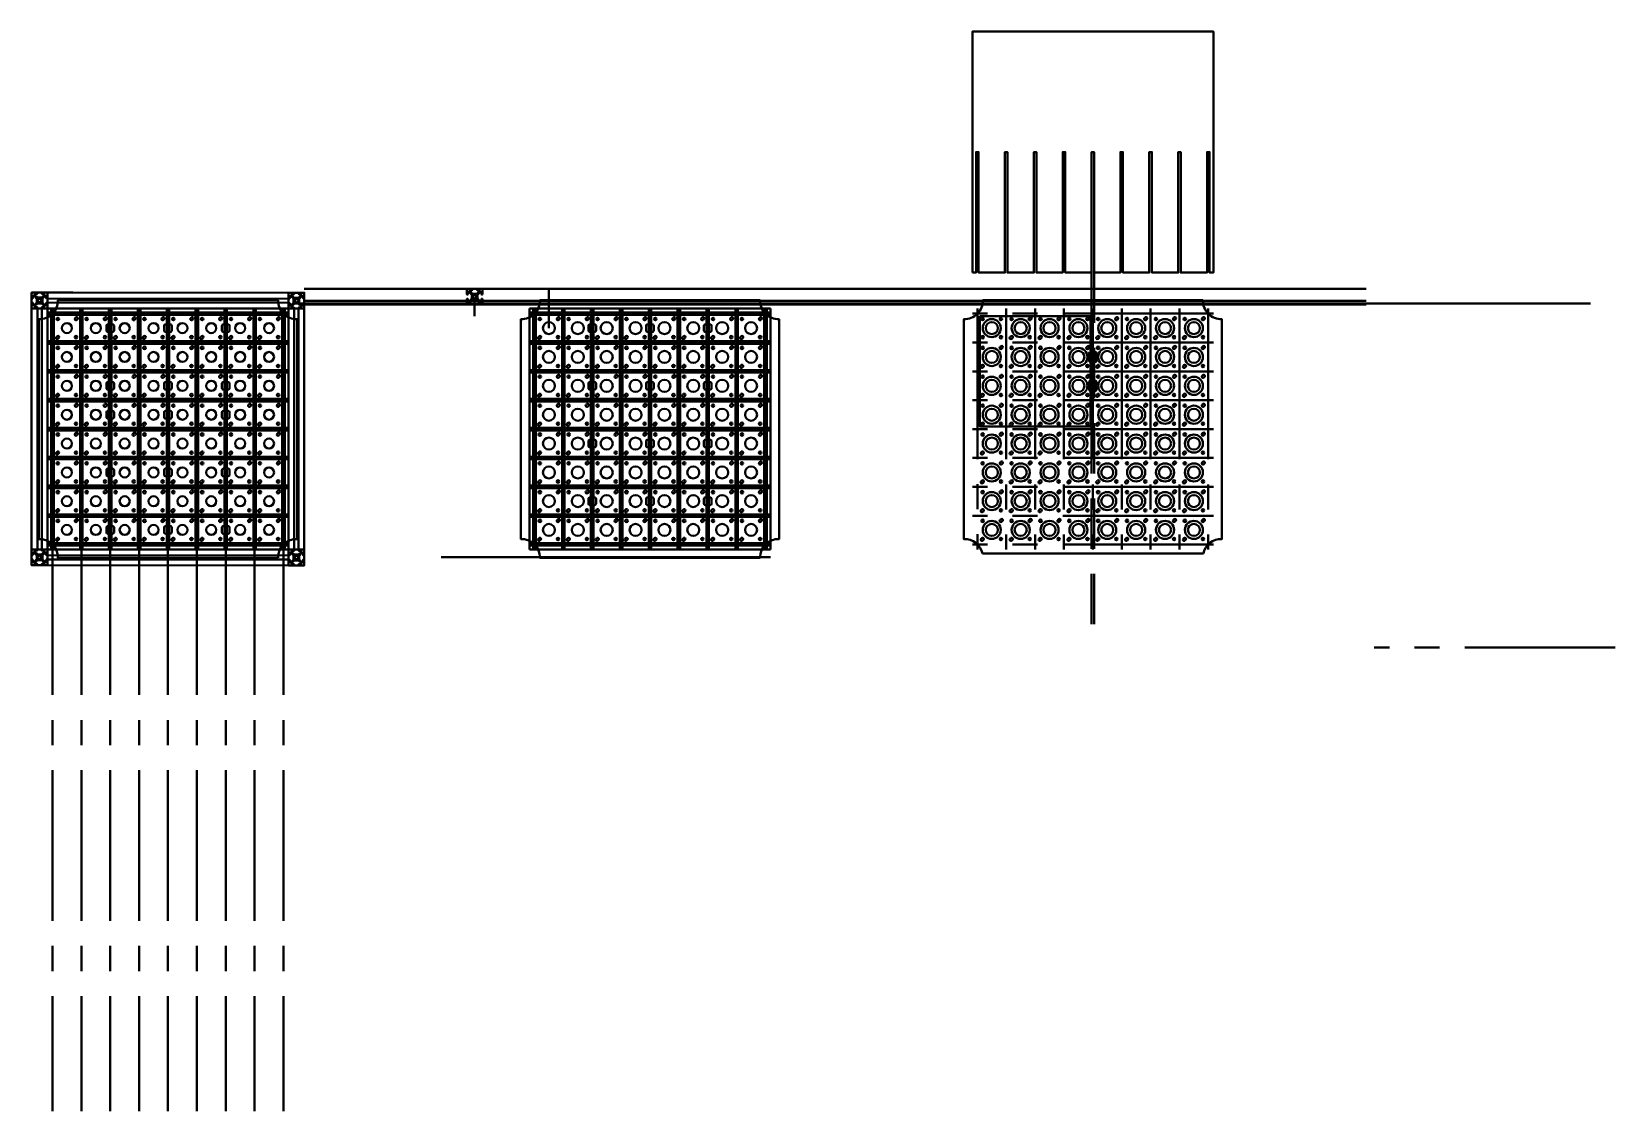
# Model space of a CAD drawing. Header units: millimetres. Extents: x -4815 to 20749, y -4662 to 5111.
# Drawn here: x 3226.9 to 3305.7, y 851.6 to 905.3 of the extents above; entities that cross this region are included whole.
import ezdxf

# ---------------------------------------------------------------- set-up
doc = ezdxf.new("R2010")
doc.units = ezdxf.units.MM
doc.header["$LTSCALE"] = 10
doc.header["$MEASUREMENT"] = 0
doc.linetypes.add('CENTER2', pattern=[1.125, 0.75, -0.125, 0.125, -0.125])
doc.linetypes.add('DASHED2', pattern=[0.375, 0.25, -0.125])
for name, color, linetype in [('A-ANNO-CNTR', 10, 'CENTER2'), ('A-DETL-___4', 4, 'Continuous'), ('A-SECT-___2', 2, 'Continuous'), ('A-SECT-___5', 5, 'Continuous'), ('A-TTBL-___3', 3, 'Continuous')]:
    doc.layers.add(name, color=color, linetype=linetype)

# ---------------------------------------------------------------- blocks, each defined once
blk = doc.blocks.new('8020 section')
at = {"layer": 'A-SECT-___2', "lineweight": 40, "transparency": 33554687}
for points in [[(0.393, 0.334, 0.414214), (0.334, 0.393), (0.206, 0.393), (0.123, 0.393, 0.414214), (0.103, 0.374), (0.103, 0.354, 0.414214), (0.123, 0.334), (0.216, 0.334, -0.414214), (0.236, 0.314), (0.236, 0.286, -0.198912), (0.23, 0.272), (0.108, 0.15, -0.198912), (0.094, 0.144), (-0.094, 0.144, -0.198912), (-0.108, 0.15), (-0.23, 0.272, -0.198912), (-0.236, 0.286), (-0.236, 0.314, -0.414214), (-0.216, 0.334), (-0.123, 0.334, 0.414214), (-0.103, 0.354), (-0.103, 0.374, 0.414214), (-0.123, 0.393), (-0.334, 0.393, 0.414214), (-0.394, 0.334), (-0.394, 0.123, 0.414375), (-0.374, 0.103), (-0.354, 0.103, 0.414214), (-0.334, 0.123), (-0.334, 0.216, -0.414214), (-0.314, 0.236), (-0.286, 0.236, -0.198912), (-0.272, 0.23), (-0.15, 0.108, -0.198912), (-0.144, 0.094), (-0.144, -0.094, -0.198912), (-0.15, -0.108), (-0.272, -0.23, -0.198912), (-0.286, -0.236), (-0.314, -0.236, -0.414214), (-0.334, -0.216), (-0.334, -0.123, 0.414214), (-0.354, -0.103), (-0.374, -0.103, 0.414214), (-0.394, -0.123), (-0.394, -0.334, 0.414649), (-0.334, -0.394), (-0.123, -0.394, 0.414375), (-0.103, -0.374), (-0.103, -0.354, 0.414214), (-0.123, -0.334), (-0.216, -0.334, -0.414214), (-0.236, -0.314), (-0.236, -0.286, -0.198912), (-0.23, -0.272), (-0.108, -0.15, -0.198912), (-0.094, -0.144), (0.094, -0.144, -0.198912), (0.108, -0.15), (0.23, -0.272, -0.198912), (0.236, -0.286), (0.236, -0.314, -0.414214), (0.216, -0.334), (0.123, -0.334, 0.414214), (0.103, -0.354), (0.103, -0.374, 0.414214), (0.123, -0.394), (0.334, -0.394, 0.41465), (0.393, -0.334), (0.393, -0.123, 0.414214), (0.374, -0.103), (0.354, -0.103, 0.414214), (0.334, -0.123), (0.334, -0.216, -0.414214), (0.314, -0.236), (0.286, -0.236, -0.198912), (0.272, -0.23), (0.15, -0.108, -0.198912), (0.144, -0.094), (0.144, 0.094, -0.198912), (0.15, 0.108), (0.272, 0.23, -0.198912), (0.286, 0.236), (0.314, 0.236, -0.414214), (0.334, 0.216), (0.334, 0.123, 0.414214), (0.354, 0.103), (0.374, 0.103, 0.414214), (0.393, 0.123)], [(0.091, 0.084, -0.584618), (0.076, 0.032, -0.199467), (0.076, -0.032, -0.584618), (0.091, -0.084), (0.084, -0.091, -0.584618), (0.032, -0.076, -0.199467), (-0.032, -0.076, -0.584618), (-0.084, -0.091), (-0.091, -0.084, -0.584618), (-0.076, -0.032, -0.199467), (-0.076, 0.032, -0.584618), (-0.091, 0.084), (-0.084, 0.091, -0.584618), (-0.032, 0.076, -0.199467), (0.032, 0.076, -0.584618), (0.084, 0.091)]]:
    blk.add_lwpolyline(points, format="xyb", close=True, dxfattribs=at)

msp = doc.modelspace()

# ---------------------------------------------------------------- linework, layer by layer
at = {"color": 7, "linetype": 'Continuous', "lineweight": 25, "transparency": 33554687}
msp.add_line((3240.204, 891.853), (3240.204, 892.041), dxfattribs=at)
at = {"layer": 'A-ANNO-CNTR', "lineweight": 40, "transparency": 33554687}
for p, q in [((3285.718, 891.293), (3273.718, 891.293)), ((3273.968, 891.554), (3273.968, 879.554)), ((3275.405, 891.543), (3275.405, 879.543)), ((3276.843, 891.543), (3276.843, 879.543)), ((3278.28, 891.543), (3278.28, 879.543)), ((3279.718, 891.543), (3279.718, 879.543)), ((3281.155, 891.543), (3281.155, 879.543)), ((3282.593, 891.543), (3282.593, 879.543)), ((3284.03, 891.543), (3284.03, 879.543)), ((3285.468, 891.543), (3285.468, 879.543)), ((3285.718, 889.855), (3273.718, 889.855)), ((3285.718, 888.418), (3273.718, 888.418)), ((3285.718, 886.98), (3273.718, 886.98)), ((3285.718, 885.543), (3273.718, 885.543)), ((3285.718, 884.105), (3273.718, 884.105)), ((3285.718, 882.668), (3273.718, 882.668)), ((3285.718, 881.23), (3273.718, 881.23)), ((3227.917, 879.804), (3227.917, 851.569)), ((3229.354, 879.804), (3229.354, 851.569)), ((3230.792, 879.804), (3230.792, 851.569)), ((3232.229, 879.804), (3232.229, 851.569)), ((3233.667, 879.804), (3233.667, 851.569)), ((3235.104, 879.804), (3235.104, 851.569)), ((3236.542, 879.804), (3236.542, 851.569)), ((3237.979, 879.804), (3237.979, 851.569)), ((3239.417, 879.804), (3239.417, 851.569)), ((3285.718, 879.804), (3273.718, 879.804)), ((3305.733, 874.667), (3293.733, 874.667))]:
    msp.add_line(p, q, dxfattribs=at)
at = {"layer": 'A-DETL-___4', "lineweight": 40, "transparency": 33554687}
msp.add_lwpolyline([(3274.093, 891.168), (3279.593, 891.168), (3279.593, 885.668), (3274.093, 885.668)], close=True, dxfattribs=at)
for centre in [(3274.686, 890.574), (3276.124, 890.574), (3276.124, 890.574), (3277.561, 890.574), (3277.561, 890.574), (3278.999, 890.574), (3280.436, 890.574), (3281.874, 890.574), (3283.311, 890.574), (3284.749, 890.574), (3274.686, 889.136), (3276.124, 889.136), (3277.561, 889.136), (3278.999, 889.136), (3280.436, 889.136), (3281.874, 889.136), (3283.311, 889.136), (3284.749, 889.136), (3274.686, 887.699), (3276.124, 887.699), (3277.561, 887.699), (3278.999, 887.699), (3280.436, 887.699), (3281.874, 887.699), (3283.311, 887.699), (3284.749, 887.699), (3274.686, 886.261), (3276.124, 886.261), (3277.561, 886.261), (3278.999, 886.261), (3280.436, 886.261), (3281.874, 886.261), (3283.311, 886.261), (3284.749, 886.261), (3274.686, 884.824), (3276.124, 884.824), (3277.561, 884.824), (3278.999, 884.824), (3280.436, 884.824), (3281.874, 884.824), (3283.311, 884.824), (3284.749, 884.824), (3274.686, 883.386), (3276.124, 883.386), (3277.561, 883.386), (3278.999, 883.386), (3280.436, 883.386), (3281.874, 883.386), (3283.311, 883.386), (3284.749, 883.386), (3274.686, 881.96), (3276.124, 881.96), (3277.561, 881.96), (3278.999, 881.96), (3280.436, 881.96), (3281.874, 881.96), (3283.311, 881.96), (3284.749, 881.96), (3274.686, 880.522), (3276.124, 880.522), (3277.561, 880.522), (3278.999, 880.522), (3280.436, 880.522), (3281.874, 880.522), (3283.311, 880.522), (3284.749, 880.522)]:
    msp.add_circle(centre, 0.3, dxfattribs=at)
at = {"layer": 'A-SECT-___5', "lineweight": 40, "transparency": 33554687}
for points in [[(3239.151, 879.126), (3228.183, 879.126, 0.436603), (3227.239, 880.07), (3227.239, 891.016, 0.436603), (3228.183, 891.96), (3239.151, 891.96, 0.436603), (3240.095, 891.016), (3240.095, 880.07, 0.436603)], [(3263.151, 879.126), (3252.183, 879.126, 0.436603), (3251.239, 880.07), (3251.239, 891.016, 0.436603), (3252.183, 891.96), (3263.151, 891.96, 0.436603), (3264.095, 891.016), (3264.095, 880.07, 0.436603)], [(3229.146, 891.003, 1.508577), (3229.065, 891.085, 1.508577)], [(3230.502, 891.085, 1.508577), (3230.584, 891.003, 1.508577)], [(3231.94, 891.085, 1.508577), (3232.021, 891.003, 1.508577)], [(3233.377, 891.085, 1.508577), (3233.459, 891.003, 1.508577)], [(3234.815, 891.085, 1.508577), (3234.896, 891.003, 1.508577)], [(3236.252, 891.085, 1.508577), (3236.334, 891.003, 1.508577)], [(3237.69, 891.085, 1.508577), (3237.771, 891.003, 1.508577)], [(3239.127, 891.085, 1.508577), (3239.209, 891.003, 1.508577)], [(3253.146, 891.003, 1.508577), (3253.065, 891.085, 1.508577)], [(3254.502, 891.085, 1.508577), (3254.584, 891.003, 1.508577)], [(3255.94, 891.085, 1.508577), (3256.021, 891.003, 1.508577)], [(3257.377, 891.085, 1.508577), (3257.459, 891.003, 1.508577)], [(3258.815, 891.085, 1.508577), (3258.896, 891.003, 1.508577)], [(3260.252, 891.085, 1.508577), (3260.334, 891.003, 1.508577)], [(3261.69, 891.085, 1.508577), (3261.771, 891.003, 1.508577)], [(3263.127, 891.085, 1.508577), (3263.209, 891.003, 1.508577)], [(3276.553, 891.085, 1.508577), (3276.635, 891.003, 1.508577)], [(3277.991, 891.085, 1.508577), (3278.072, 891.003, 1.508577)], [(3279.428, 891.085, 1.508577), (3279.51, 891.003, 1.508577)], [(3280.866, 891.085, 1.508577), (3280.947, 891.003, 1.508577)], [(3282.303, 891.085, 1.508577), (3282.385, 891.003, 1.508577)], [(3283.741, 891.085, 1.508577), (3283.822, 891.003, 1.508577)], [(3285.178, 891.085, 1.508577), (3285.26, 891.003, 1.508577)], [(3230.917, 890.386, 0.414214), (3230.979, 890.449), (3230.979, 890.699, 0.414214), (3230.917, 890.761), (3230.667, 890.761, 0.414214), (3230.604, 890.699), (3230.604, 890.449, 0.414214), (3230.667, 890.386)], [(3233.792, 890.386, 0.414214), (3233.854, 890.449), (3233.854, 890.699, 0.414214), (3233.792, 890.761), (3233.542, 890.761, 0.414214), (3233.479, 890.699), (3233.479, 890.449, 0.414214), (3233.542, 890.386)], [(3236.667, 890.386, 0.414214), (3236.729, 890.449), (3236.729, 890.699, 0.414214), (3236.667, 890.761), (3236.417, 890.761, 0.414214), (3236.354, 890.699), (3236.354, 890.449, 0.414214), (3236.417, 890.386)], [(3254.917, 890.386, 0.414214), (3254.979, 890.449), (3254.979, 890.699, 0.414214), (3254.917, 890.761), (3254.667, 890.761, 0.414214), (3254.604, 890.699), (3254.604, 890.449, 0.414214), (3254.667, 890.386)], [(3257.792, 890.386, 0.414214), (3257.854, 890.449), (3257.854, 890.699, 0.414214), (3257.792, 890.761), (3257.542, 890.761, 0.414214), (3257.479, 890.699), (3257.479, 890.449, 0.414214), (3257.542, 890.386)], [(3260.667, 890.386, 0.414214), (3260.729, 890.449), (3260.729, 890.699, 0.414214), (3260.667, 890.761), (3260.417, 890.761, 0.414214), (3260.354, 890.699), (3260.354, 890.449, 0.414214), (3260.417, 890.386)], [(3228.206, 890.063, 1.508577), (3228.125, 890.145, 1.508577)], [(3229.146, 889.566, 1.508577), (3229.065, 889.647, 1.508577)], [(3229.562, 890.145, 1.508577), (3229.644, 890.063, 1.508577)], [(3230.584, 889.566, 1.508577), (3230.502, 889.647, 1.508577)], [(3231, 890.145, 1.508577), (3231.081, 890.063, 1.508577)], [(3232.021, 889.566, 1.508577), (3231.94, 889.647, 1.508577)], [(3232.437, 890.145, 1.508577), (3232.519, 890.063, 1.508577)], [(3233.459, 889.566, 1.508577), (3233.377, 889.647, 1.508577)], [(3233.875, 890.145, 1.508577), (3233.956, 890.063, 1.508577)], [(3234.896, 889.566, 1.508577), (3234.815, 889.647, 1.508577)], [(3235.312, 890.145, 1.508577), (3235.394, 890.063, 1.508577)], [(3236.334, 889.566, 1.508577), (3236.252, 889.647, 1.508577)], [(3236.75, 890.145, 1.508577), (3236.831, 890.063, 1.508577)], [(3237.771, 889.566, 1.508577), (3237.69, 889.647, 1.508577)], [(3238.187, 890.145, 1.508577), (3238.269, 890.063, 1.508577)], [(3239.209, 889.566, 1.508577), (3239.127, 889.647, 1.508577)], [(3252.206, 890.063, 1.508577), (3252.125, 890.145, 1.508577)], [(3253.146, 889.566, 1.508577), (3253.065, 889.647, 1.508577)], [(3253.562, 890.145, 1.508577), (3253.644, 890.063, 1.508577)], [(3254.584, 889.566, 1.508577), (3254.502, 889.647, 1.508577)], [(3255, 890.145, 1.508577), (3255.081, 890.063, 1.508577)], [(3256.021, 889.566, 1.508577), (3255.94, 889.647, 1.508577)], [(3256.437, 890.145, 1.508577), (3256.519, 890.063, 1.508577)], [(3257.459, 889.566, 1.508577), (3257.377, 889.647, 1.508577)], [(3257.875, 890.145, 1.508577), (3257.956, 890.063, 1.508577)], [(3258.896, 889.566, 1.508577), (3258.815, 889.647, 1.508577)], [(3259.312, 890.145, 1.508577), (3259.394, 890.063, 1.508577)], [(3260.334, 889.566, 1.508577), (3260.252, 889.647, 1.508577)], [(3260.75, 890.145, 1.508577), (3260.831, 890.063, 1.508577)], [(3261.771, 889.566, 1.508577), (3261.69, 889.647, 1.508577)], [(3262.187, 890.145, 1.508577), (3262.269, 890.063, 1.508577)], [(3263.209, 889.566, 1.508577), (3263.127, 889.647, 1.508577)], [(3275.197, 889.566, 1.508577), (3275.116, 889.647, 1.508577)], [(3275.613, 890.145, 1.508577), (3275.695, 890.063, 1.508577)], [(3276.635, 889.566, 1.508577), (3276.553, 889.647, 1.508577)], [(3277.051, 890.145, 1.508577), (3277.132, 890.063, 1.508577)], [(3278.072, 889.566, 1.508577), (3277.991, 889.647, 1.508577)], [(3278.488, 890.145, 1.508577), (3278.57, 890.063, 1.508577)], [(3279.51, 889.566, 1.508577), (3279.428, 889.647, 1.508577)], [(3279.926, 890.145, 1.508577), (3280.007, 890.063, 1.508577)], [(3280.947, 889.566, 1.508577), (3280.866, 889.647, 1.508577)], [(3281.363, 890.145, 1.508577), (3281.445, 890.063, 1.508577)], [(3282.385, 889.566, 1.508577), (3282.303, 889.647, 1.508577)], [(3282.801, 890.145, 1.508577), (3282.882, 890.063, 1.508577)], [(3283.822, 889.566, 1.508577), (3283.741, 889.647, 1.508577)], [(3284.238, 890.145, 1.508577), (3284.32, 890.063, 1.508577)], [(3285.26, 889.566, 1.508577), (3285.178, 889.647, 1.508577)], [(3228.206, 888.626, 1.508577), (3228.125, 888.707, 1.508577)], [(3229.644, 888.626, 1.508577), (3229.562, 888.707, 1.508577)], [(3231.081, 888.626, 1.508577), (3231, 888.707, 1.508577)], [(3232.519, 888.626, 1.508577), (3232.437, 888.707, 1.508577)], [(3233.956, 888.626, 1.508577), (3233.875, 888.707, 1.508577)], [(3235.394, 888.626, 1.508577), (3235.312, 888.707, 1.508577)], [(3236.831, 888.626, 1.508577), (3236.75, 888.707, 1.508577)], [(3238.269, 888.626, 1.508577), (3238.187, 888.707, 1.508577)], [(3252.206, 888.626, 1.508577), (3252.125, 888.707, 1.508577)], [(3253.644, 888.626, 1.508577), (3253.562, 888.707, 1.508577)], [(3255.081, 888.626, 1.508577), (3255, 888.707, 1.508577)], [(3256.519, 888.626, 1.508577), (3256.437, 888.707, 1.508577)], [(3257.956, 888.626, 1.508577), (3257.875, 888.707, 1.508577)], [(3259.394, 888.626, 1.508577), (3259.312, 888.707, 1.508577)], [(3260.831, 888.626, 1.508577), (3260.75, 888.707, 1.508577)], [(3262.269, 888.626, 1.508577), (3262.187, 888.707, 1.508577)], [(3274.257, 888.626, 1.508577), (3274.176, 888.707, 1.508577)], [(3275.695, 888.626, 1.508577), (3275.613, 888.707, 1.508577)], [(3277.132, 888.626, 1.508577), (3277.051, 888.707, 1.508577)], [(3278.57, 888.626, 1.508577), (3278.488, 888.707, 1.508577)], [(3279.843, 888.886, 0.414214), (3279.905, 888.949), (3279.905, 889.324, 0.414214), (3279.843, 889.386), (3279.593, 889.386, 0.414214), (3279.53, 889.324), (3279.53, 888.949, 0.414214), (3279.593, 888.886)], [(3280.007, 888.626, 1.508577), (3279.926, 888.707, 1.508577)], [(3281.445, 888.626, 1.508577), (3281.363, 888.707, 1.508577)], [(3282.882, 888.626, 1.508577), (3282.801, 888.707, 1.508577)], [(3284.32, 888.626, 1.508577), (3284.238, 888.707, 1.508577)], [(3229.146, 888.128, 1.508577), (3229.065, 888.21, 1.508577)], [(3230.584, 888.128, 1.508577), (3230.502, 888.21, 1.508577)], [(3232.021, 888.128, 1.508577), (3231.94, 888.21, 1.508577)], [(3233.459, 888.128, 1.508577), (3233.377, 888.21, 1.508577)], [(3234.896, 888.128, 1.508577), (3234.815, 888.21, 1.508577)], [(3236.334, 888.128, 1.508577), (3236.252, 888.21, 1.508577)], [(3237.771, 888.128, 1.508577), (3237.69, 888.21, 1.508577)], [(3239.209, 888.128, 1.508577), (3239.127, 888.21, 1.508577)], [(3253.146, 888.128, 1.508577), (3253.065, 888.21, 1.508577)], [(3254.584, 888.128, 1.508577), (3254.502, 888.21, 1.508577)], [(3256.021, 888.128, 1.508577), (3255.94, 888.21, 1.508577)], [(3257.459, 888.128, 1.508577), (3257.377, 888.21, 1.508577)], [(3258.896, 888.128, 1.508577), (3258.815, 888.21, 1.508577)], [(3260.334, 888.128, 1.508577), (3260.252, 888.21, 1.508577)], [(3261.771, 888.128, 1.508577), (3261.69, 888.21, 1.508577)], [(3263.209, 888.128, 1.508577), (3263.127, 888.21, 1.508577)], [(3275.197, 888.128, 1.508577), (3275.116, 888.21, 1.508577)], [(3276.635, 888.128, 1.508577), (3276.553, 888.21, 1.508577)], [(3278.072, 888.128, 1.508577), (3277.991, 888.21, 1.508577)], [(3279.51, 888.128, 1.508577), (3279.428, 888.21, 1.508577)], [(3279.843, 887.449, 0.414214), (3279.905, 887.511), (3279.905, 887.886, 0.414214), (3279.843, 887.949), (3279.593, 887.949, 0.414214), (3279.53, 887.886), (3279.53, 887.511, 0.414214), (3279.593, 887.449)], [(3280.947, 888.128, 1.508577), (3280.866, 888.21, 1.508577)], [(3282.385, 888.128, 1.508577), (3282.303, 888.21, 1.508577)], [(3283.822, 888.128, 1.508577), (3283.741, 888.21, 1.508577)], [(3285.26, 888.128, 1.508577), (3285.178, 888.21, 1.508577)], [(3228.206, 887.188, 1.508577), (3228.125, 887.27, 1.508577)], [(3229.644, 887.188, 1.508577), (3229.562, 887.27, 1.508577)], [(3230.917, 887.511, 0.414214), (3230.979, 887.574), (3230.979, 887.824, 0.414214), (3230.917, 887.886), (3230.667, 887.886, 0.414214), (3230.604, 887.824), (3230.604, 887.574, 0.414214), (3230.667, 887.511)], [(3231.081, 887.188, 1.508577), (3231, 887.27, 1.508577)], [(3232.519, 887.188, 1.508577), (3232.437, 887.27, 1.508577)], [(3233.792, 887.511, 0.414214), (3233.854, 887.574), (3233.854, 887.824, 0.414214), (3233.792, 887.886), (3233.542, 887.886, 0.414214), (3233.479, 887.824), (3233.479, 887.574, 0.414214), (3233.542, 887.511)], [(3233.956, 887.188, 1.508577), (3233.875, 887.27, 1.508577)], [(3235.394, 887.188, 1.508577), (3235.312, 887.27, 1.508577)], [(3236.667, 887.511, 0.414214), (3236.729, 887.574), (3236.729, 887.824, 0.414214), (3236.667, 887.886), (3236.417, 887.886, 0.414214), (3236.354, 887.824), (3236.354, 887.574, 0.414214), (3236.417, 887.511)], [(3236.831, 887.188, 1.508577), (3236.75, 887.27, 1.508577)], [(3238.269, 887.188, 1.508577), (3238.187, 887.27, 1.508577)], [(3252.206, 887.188, 1.508577), (3252.125, 887.27, 1.508577)], [(3253.644, 887.188, 1.508577), (3253.562, 887.27, 1.508577)], [(3254.917, 887.511, 0.414214), (3254.979, 887.574), (3254.979, 887.824, 0.414214), (3254.917, 887.886), (3254.667, 887.886, 0.414214), (3254.604, 887.824), (3254.604, 887.574, 0.414214), (3254.667, 887.511)], [(3255.081, 887.188, 1.508577), (3255, 887.27, 1.508577)], [(3256.519, 887.188, 1.508577), (3256.437, 887.27, 1.508577)], [(3257.792, 887.511, 0.414214), (3257.854, 887.574), (3257.854, 887.824, 0.414214), (3257.792, 887.886), (3257.542, 887.886, 0.414214), (3257.479, 887.824), (3257.479, 887.574, 0.414214), (3257.542, 887.511)], [(3257.956, 887.188, 1.508577), (3257.875, 887.27, 1.508577)], [(3259.394, 887.188, 1.508577), (3259.312, 887.27, 1.508577)], [(3260.667, 887.511, 0.414214), (3260.729, 887.574), (3260.729, 887.824, 0.414214), (3260.667, 887.886), (3260.417, 887.886, 0.414214), (3260.354, 887.824), (3260.354, 887.574, 0.414214), (3260.417, 887.511)], [(3260.831, 887.188, 1.508577), (3260.75, 887.27, 1.508577)], [(3262.269, 887.188, 1.508577), (3262.187, 887.27, 1.508577)], [(3274.257, 887.188, 1.508577), (3274.176, 887.27, 1.508577)], [(3275.695, 887.188, 1.508577), (3275.613, 887.27, 1.508577)], [(3277.132, 887.188, 1.508577), (3277.051, 887.27, 1.508577)], [(3278.57, 887.188, 1.508577), (3278.488, 887.27, 1.508577)], [(3280.007, 887.188, 1.508577), (3279.926, 887.27, 1.508577)], [(3281.445, 887.188, 1.508577), (3281.363, 887.27, 1.508577)], [(3282.882, 887.188, 1.508577), (3282.801, 887.27, 1.508577)], [(3284.32, 887.188, 1.508577), (3284.238, 887.27, 1.508577)], [(3230.502, 886.772, 1.508577), (3230.584, 886.691, 1.508577)], [(3230.917, 886.074, 0.414214), (3230.979, 886.136), (3230.979, 886.386, 0.414214), (3230.917, 886.449), (3230.667, 886.449, 0.414214), (3230.604, 886.386), (3230.604, 886.136, 0.414214), (3230.667, 886.074)], [(3231.94, 886.772, 1.508577), (3232.021, 886.691, 1.508577)], [(3233.377, 886.772, 1.508577), (3233.459, 886.691, 1.508577)], [(3233.792, 886.074, 0.414214), (3233.854, 886.136), (3233.854, 886.386, 0.414214), (3233.792, 886.449), (3233.542, 886.449, 0.414214), (3233.479, 886.386), (3233.479, 886.136, 0.414214), (3233.542, 886.074)], [(3234.815, 886.772, 1.508577), (3234.896, 886.691, 1.508577)], [(3236.252, 886.772, 1.508577), (3236.334, 886.691, 1.508577)], [(3236.667, 886.074, 0.414214), (3236.729, 886.136), (3236.729, 886.386, 0.414214), (3236.667, 886.449), (3236.417, 886.449, 0.414214), (3236.354, 886.386), (3236.354, 886.136, 0.414214), (3236.417, 886.074)], [(3237.69, 886.772, 1.508577), (3237.771, 886.691, 1.508577)], [(3239.127, 886.772, 1.508577), (3239.209, 886.691, 1.508577)], [(3254.502, 886.772, 1.508577), (3254.584, 886.691, 1.508577)], [(3255.94, 886.772, 1.508577), (3256.021, 886.691, 1.508577)], [(3257.377, 886.772, 1.508577), (3257.459, 886.691, 1.508577)], [(3258.815, 886.772, 1.508577), (3258.896, 886.691, 1.508577)], [(3260.252, 886.772, 1.508577), (3260.334, 886.691, 1.508577)], [(3261.69, 886.772, 1.508577), (3261.771, 886.691, 1.508577)], [(3263.127, 886.772, 1.508577), (3263.209, 886.691, 1.508577)], [(3276.553, 886.772, 1.508577), (3276.635, 886.691, 1.508577)], [(3277.991, 886.772, 1.508577), (3278.072, 886.691, 1.508577)], [(3279.428, 886.772, 1.508577), (3279.51, 886.691, 1.508577)], [(3280.866, 886.772, 1.508577), (3280.947, 886.691, 1.508577)], [(3282.303, 886.772, 1.508577), (3282.385, 886.691, 1.508577)], [(3283.741, 886.772, 1.508577), (3283.822, 886.691, 1.508577)], [(3285.178, 886.772, 1.508577), (3285.26, 886.691, 1.508577)], [(3229.562, 885.832, 1.508577), (3229.644, 885.751, 1.508577)], [(3231, 885.832, 1.508577), (3231.081, 885.751, 1.508577)], [(3232.437, 885.832, 1.508577), (3232.519, 885.751, 1.508577)], [(3233.875, 885.832, 1.508577), (3233.956, 885.751, 1.508577)], [(3235.312, 885.832, 1.508577), (3235.394, 885.751, 1.508577)], [(3236.75, 885.832, 1.508577), (3236.831, 885.751, 1.508577)], [(3238.187, 885.832, 1.508577), (3238.269, 885.751, 1.508577)], [(3253.562, 885.832, 1.508577), (3253.644, 885.751, 1.508577)], [(3255, 885.832, 1.508577), (3255.081, 885.751, 1.508577)], [(3256.437, 885.832, 1.508577), (3256.519, 885.751, 1.508577)], [(3257.875, 885.832, 1.508577), (3257.956, 885.751, 1.508577)], [(3259.312, 885.832, 1.508577), (3259.394, 885.751, 1.508577)], [(3260.75, 885.832, 1.508577), (3260.831, 885.751, 1.508577)], [(3262.187, 885.832, 1.508577), (3262.269, 885.751, 1.508577)], [(3275.613, 885.832, 1.508577), (3275.695, 885.751, 1.508577)], [(3277.051, 885.832, 1.508577), (3277.132, 885.751, 1.508577)], [(3278.488, 885.832, 1.508577), (3278.57, 885.751, 1.508577)], [(3279.926, 885.832, 1.508577), (3280.007, 885.751, 1.508577)], [(3281.363, 885.832, 1.508577), (3281.445, 885.751, 1.508577)], [(3282.801, 885.832, 1.508577), (3282.882, 885.751, 1.508577)], [(3284.238, 885.832, 1.508577), (3284.32, 885.751, 1.508577)], [(3229.146, 885.253, 1.508577), (3229.065, 885.335, 1.508577)], [(3230.584, 885.253, 1.508577), (3230.502, 885.335, 1.508577)], [(3232.021, 885.253, 1.508577), (3231.94, 885.335, 1.508577)], [(3233.459, 885.253, 1.508577), (3233.377, 885.335, 1.508577)], [(3234.896, 885.253, 1.508577), (3234.815, 885.335, 1.508577)], [(3236.334, 885.253, 1.508577), (3236.252, 885.335, 1.508577)], [(3237.771, 885.253, 1.508577), (3237.69, 885.335, 1.508577)], [(3239.209, 885.253, 1.508577), (3239.127, 885.335, 1.508577)], [(3253.146, 885.253, 1.508577), (3253.065, 885.335, 1.508577)], [(3254.584, 885.253, 1.508577), (3254.502, 885.335, 1.508577)], [(3254.917, 884.636, 0.414214), (3254.979, 884.699), (3254.979, 884.949, 0.414214), (3254.917, 885.011), (3254.667, 885.011, 0.414214), (3254.604, 884.949), (3254.604, 884.699, 0.414214), (3254.667, 884.636)], [(3256.021, 885.253, 1.508577), (3255.94, 885.335, 1.508577)], [(3257.459, 885.253, 1.508577), (3257.377, 885.335, 1.508577)], [(3257.792, 884.636, 0.414214), (3257.854, 884.699), (3257.854, 884.949, 0.414214), (3257.792, 885.011), (3257.542, 885.011, 0.414214), (3257.479, 884.949), (3257.479, 884.699, 0.414214), (3257.542, 884.636)], [(3258.896, 885.253, 1.508577), (3258.815, 885.335, 1.508577)], [(3260.334, 885.253, 1.508577), (3260.252, 885.335, 1.508577)], [(3260.667, 884.636, 0.414214), (3260.729, 884.699), (3260.729, 884.949, 0.414214), (3260.667, 885.011), (3260.417, 885.011, 0.414214), (3260.354, 884.949), (3260.354, 884.699, 0.414214), (3260.417, 884.636)], [(3261.771, 885.253, 1.508577), (3261.69, 885.335, 1.508577)], [(3263.209, 885.253, 1.508577), (3263.127, 885.335, 1.508577)], [(3275.197, 885.253, 1.508577), (3275.116, 885.335, 1.508577)], [(3276.635, 885.253, 1.508577), (3276.553, 885.335, 1.508577)], [(3278.072, 885.253, 1.508577), (3277.991, 885.335, 1.508577)], [(3279.51, 885.253, 1.508577), (3279.428, 885.335, 1.508577)], [(3280.947, 885.253, 1.508577), (3280.866, 885.335, 1.508577)], [(3282.385, 885.253, 1.508577), (3282.303, 885.335, 1.508577)], [(3283.822, 885.253, 1.508577), (3283.741, 885.335, 1.508577)], [(3285.26, 885.253, 1.508577), (3285.178, 885.335, 1.508577)], [(3228.206, 884.313, 1.508577), (3228.125, 884.395, 1.508577)], [(3229.644, 884.313, 1.508577), (3229.562, 884.395, 1.508577)], [(3231.081, 884.313, 1.508577), (3231, 884.395, 1.508577)], [(3232.519, 884.313, 1.508577), (3232.437, 884.395, 1.508577)], [(3233.956, 884.313, 1.508577), (3233.875, 884.395, 1.508577)], [(3235.394, 884.313, 1.508577), (3235.312, 884.395, 1.508577)], [(3236.831, 884.313, 1.508577), (3236.75, 884.395, 1.508577)], [(3238.269, 884.313, 1.508577), (3238.187, 884.395, 1.508577)], [(3252.206, 884.313, 1.508577), (3252.125, 884.395, 1.508577)], [(3253.644, 884.313, 1.508577), (3253.562, 884.395, 1.508577)], [(3255.081, 884.313, 1.508577), (3255, 884.395, 1.508577)], [(3256.519, 884.313, 1.508577), (3256.437, 884.395, 1.508577)], [(3257.956, 884.313, 1.508577), (3257.875, 884.395, 1.508577)], [(3259.394, 884.313, 1.508577), (3259.312, 884.395, 1.508577)], [(3260.831, 884.313, 1.508577), (3260.75, 884.395, 1.508577)], [(3262.269, 884.313, 1.508577), (3262.187, 884.395, 1.508577)], [(3274.257, 884.313, 1.508577), (3274.176, 884.395, 1.508577)], [(3275.695, 884.313, 1.508577), (3275.613, 884.395, 1.508577)], [(3277.132, 884.313, 1.508577), (3277.051, 884.395, 1.508577)], [(3278.57, 884.313, 1.508577), (3278.488, 884.395, 1.508577)], [(3280.007, 884.313, 1.508577), (3279.926, 884.395, 1.508577)], [(3281.445, 884.313, 1.508577), (3281.363, 884.395, 1.508577)], [(3282.882, 884.313, 1.508577), (3282.801, 884.395, 1.508577)], [(3284.32, 884.313, 1.508577), (3284.238, 884.395, 1.508577)], [(3230.502, 883.897, 1.508577), (3230.584, 883.816, 1.508577)], [(3230.917, 883.199, 0.414214), (3230.979, 883.261), (3230.979, 883.511, 0.414214), (3230.917, 883.574), (3230.667, 883.574, 0.414214), (3230.604, 883.511), (3230.604, 883.261, 0.414214), (3230.667, 883.199)], [(3231.94, 883.897, 1.508577), (3232.021, 883.816, 1.508577)], [(3233.377, 883.897, 1.508577), (3233.459, 883.816, 1.508577)], [(3233.792, 883.199, 0.414214), (3233.854, 883.261), (3233.854, 883.511, 0.414214), (3233.792, 883.574), (3233.542, 883.574, 0.414214), (3233.479, 883.511), (3233.479, 883.261, 0.414214), (3233.542, 883.199)], [(3234.815, 883.897, 1.508577), (3234.896, 883.816, 1.508577)], [(3236.252, 883.897, 1.508577), (3236.334, 883.816, 1.508577)], [(3236.667, 883.199, 0.414214), (3236.729, 883.261), (3236.729, 883.511, 0.414214), (3236.667, 883.574), (3236.417, 883.574, 0.414214), (3236.354, 883.511), (3236.354, 883.261, 0.414214), (3236.417, 883.199)], [(3237.69, 883.897, 1.508577), (3237.771, 883.816, 1.508577)], [(3239.127, 883.897, 1.508577), (3239.209, 883.816, 1.508577)], [(3254.502, 883.897, 1.508577), (3254.584, 883.816, 1.508577)], [(3255.94, 883.897, 1.508577), (3256.021, 883.816, 1.508577)], [(3257.377, 883.897, 1.508577), (3257.459, 883.816, 1.508577)], [(3258.815, 883.897, 1.508577), (3258.896, 883.816, 1.508577)], [(3260.252, 883.897, 1.508577), (3260.334, 883.816, 1.508577)], [(3261.69, 883.897, 1.508577), (3261.771, 883.816, 1.508577)], [(3263.127, 883.897, 1.508577), (3263.209, 883.816, 1.508577)], [(3276.553, 883.897, 1.508577), (3276.635, 883.816, 1.508577)], [(3277.991, 883.897, 1.508577), (3278.072, 883.816, 1.508577)], [(3279.428, 883.897, 1.508577), (3279.51, 883.816, 1.508577)], [(3280.866, 883.897, 1.508577), (3280.947, 883.816, 1.508577)], [(3282.303, 883.897, 1.508577), (3282.385, 883.816, 1.508577)], [(3283.741, 883.897, 1.508577), (3283.822, 883.816, 1.508577)], [(3285.178, 883.897, 1.508577), (3285.26, 883.816, 1.508577)], [(3229.562, 882.957, 1.508577), (3229.644, 882.876, 1.508577)], [(3230.502, 882.46, 1.508577), (3230.584, 882.378, 1.508577)], [(3231, 882.957, 1.508577), (3231.081, 882.876, 1.508577)], [(3231.94, 882.46, 1.508577), (3232.021, 882.378, 1.508577)], [(3232.437, 882.957, 1.508577), (3232.519, 882.876, 1.508577)], [(3233.377, 882.46, 1.508577), (3233.459, 882.378, 1.508577)], [(3233.875, 882.957, 1.508577), (3233.956, 882.876, 1.508577)], [(3234.815, 882.46, 1.508577), (3234.896, 882.378, 1.508577)], [(3235.312, 882.957, 1.508577), (3235.394, 882.876, 1.508577)], [(3236.252, 882.46, 1.508577), (3236.334, 882.378, 1.508577)], [(3236.75, 882.957, 1.508577), (3236.831, 882.876, 1.508577)], [(3237.69, 882.46, 1.508577), (3237.771, 882.378, 1.508577)], [(3238.187, 882.957, 1.508577), (3238.269, 882.876, 1.508577)], [(3239.127, 882.46, 1.508577), (3239.209, 882.378, 1.508577)], [(3253.562, 882.957, 1.508577), (3253.644, 882.876, 1.508577)], [(3254.502, 882.46, 1.508577), (3254.584, 882.378, 1.508577)], [(3255, 882.957, 1.508577), (3255.081, 882.876, 1.508577)], [(3255.94, 882.46, 1.508577), (3256.021, 882.378, 1.508577)], [(3256.437, 882.957, 1.508577), (3256.519, 882.876, 1.508577)], [(3257.377, 882.46, 1.508577), (3257.459, 882.378, 1.508577)], [(3257.875, 882.957, 1.508577), (3257.956, 882.876, 1.508577)], [(3258.815, 882.46, 1.508577), (3258.896, 882.378, 1.508577)], [(3259.312, 882.957, 1.508577), (3259.394, 882.876, 1.508577)], [(3260.252, 882.46, 1.508577), (3260.334, 882.378, 1.508577)], [(3260.75, 882.957, 1.508577), (3260.831, 882.876, 1.508577)], [(3261.69, 882.46, 1.508577), (3261.771, 882.378, 1.508577)], [(3262.187, 882.957, 1.508577), (3262.269, 882.876, 1.508577)], [(3263.127, 882.46, 1.508577), (3263.209, 882.378, 1.508577)], [(3275.613, 882.957, 1.508577), (3275.695, 882.876, 1.508577)], [(3276.553, 882.46, 1.508577), (3276.635, 882.378, 1.508577)], [(3277.051, 882.957, 1.508577), (3277.132, 882.876, 1.508577)], [(3277.991, 882.46, 1.508577), (3278.072, 882.378, 1.508577)], [(3278.488, 882.957, 1.508577), (3278.57, 882.876, 1.508577)], [(3279.428, 882.46, 1.508577), (3279.51, 882.378, 1.508577)], [(3279.926, 882.957, 1.508577), (3280.007, 882.876, 1.508577)], [(3280.866, 882.46, 1.508577), (3280.947, 882.378, 1.508577)], [(3281.363, 882.957, 1.508577), (3281.445, 882.876, 1.508577)], [(3282.303, 882.46, 1.508577), (3282.385, 882.378, 1.508577)], [(3282.801, 882.957, 1.508577), (3282.882, 882.876, 1.508577)], [(3283.741, 882.46, 1.508577), (3283.822, 882.378, 1.508577)], [(3284.238, 882.957, 1.508577), (3284.32, 882.876, 1.508577)], [(3285.178, 882.46, 1.508577), (3285.26, 882.378, 1.508577)], [(3254.917, 881.761, 0.414214), (3254.979, 881.824), (3254.979, 882.074, 0.414214), (3254.917, 882.136), (3254.667, 882.136, 0.414214), (3254.604, 882.074), (3254.604, 881.824, 0.414214), (3254.667, 881.761)], [(3257.792, 881.761, 0.414214), (3257.854, 881.824), (3257.854, 882.074, 0.414214), (3257.792, 882.136), (3257.542, 882.136, 0.414214), (3257.479, 882.074), (3257.479, 881.824, 0.414214), (3257.542, 881.761)], [(3260.667, 881.761, 0.414214), (3260.729, 881.824), (3260.729, 882.074, 0.414214), (3260.667, 882.136), (3260.417, 882.136, 0.414214), (3260.354, 882.074), (3260.354, 881.824, 0.414214), (3260.417, 881.761)], [(3229.562, 881.52, 1.508577), (3229.644, 881.438, 1.508577)], [(3230.502, 881.033, 1.508577), (3230.584, 880.952, 1.508577)], [(3231, 881.52, 1.508577), (3231.081, 881.438, 1.508577)], [(3231.94, 881.033, 1.508577), (3232.021, 880.952, 1.508577)], [(3232.437, 881.52, 1.508577), (3232.519, 881.438, 1.508577)], [(3233.377, 881.033, 1.508577), (3233.459, 880.952, 1.508577)], [(3233.875, 881.52, 1.508577), (3233.956, 881.438, 1.508577)], [(3234.815, 881.033, 1.508577), (3234.896, 880.952, 1.508577)], [(3235.312, 881.52, 1.508577), (3235.394, 881.438, 1.508577)], [(3236.252, 881.033, 1.508577), (3236.334, 880.952, 1.508577)], [(3236.75, 881.52, 1.508577), (3236.831, 881.438, 1.508577)], [(3237.69, 881.033, 1.508577), (3237.771, 880.952, 1.508577)], [(3238.187, 881.52, 1.508577), (3238.269, 881.438, 1.508577)], [(3239.127, 881.033, 1.508577), (3239.209, 880.952, 1.508577)], [(3253.562, 881.52, 1.508577), (3253.644, 881.438, 1.508577)], [(3254.502, 881.033, 1.508577), (3254.584, 880.952, 1.508577)], [(3255, 881.52, 1.508577), (3255.081, 881.438, 1.508577)], [(3255.94, 881.033, 1.508577), (3256.021, 880.952, 1.508577)], [(3256.437, 881.52, 1.508577), (3256.519, 881.438, 1.508577)], [(3257.377, 881.033, 1.508577), (3257.459, 880.952, 1.508577)], [(3257.875, 881.52, 1.508577), (3257.956, 881.438, 1.508577)], [(3258.815, 881.033, 1.508577), (3258.896, 880.952, 1.508577)], [(3259.312, 881.52, 1.508577), (3259.394, 881.438, 1.508577)], [(3260.252, 881.033, 1.508577), (3260.334, 880.952, 1.508577)], [(3260.75, 881.52, 1.508577), (3260.831, 881.438, 1.508577)], [(3261.69, 881.033, 1.508577), (3261.771, 880.952, 1.508577)], [(3262.187, 881.52, 1.508577), (3262.269, 881.438, 1.508577)], [(3263.127, 881.033, 1.508577), (3263.209, 880.952, 1.508577)], [(3275.613, 881.52, 1.508577), (3275.695, 881.438, 1.508577)], [(3276.553, 881.033, 1.508577), (3276.635, 880.952, 1.508577)], [(3277.051, 881.52, 1.508577), (3277.132, 881.438, 1.508577)], [(3277.991, 881.033, 1.508577), (3278.072, 880.952, 1.508577)], [(3278.488, 881.52, 1.508577), (3278.57, 881.438, 1.508577)], [(3279.428, 881.033, 1.508577), (3279.51, 880.952, 1.508577)], [(3279.926, 881.52, 1.508577), (3280.007, 881.438, 1.508577)], [(3280.866, 881.033, 1.508577), (3280.947, 880.952, 1.508577)], [(3281.363, 881.52, 1.508577), (3281.445, 881.438, 1.508577)], [(3282.303, 881.033, 1.508577), (3282.385, 880.952, 1.508577)], [(3282.801, 881.52, 1.508577), (3282.882, 881.438, 1.508577)], [(3283.741, 881.033, 1.508577), (3283.822, 880.952, 1.508577)], [(3284.238, 881.52, 1.508577), (3284.32, 881.438, 1.508577)], [(3285.178, 881.033, 1.508577), (3285.26, 880.952, 1.508577)], [(3229.562, 880.093, 1.508577), (3229.644, 880.012, 1.508577)], [(3230.917, 880.335, 0.414214), (3230.979, 880.397), (3230.979, 880.647, 0.414214), (3230.917, 880.71), (3230.667, 880.71, 0.414214), (3230.604, 880.647), (3230.604, 880.397, 0.414214), (3230.667, 880.335)], [(3231, 880.093, 1.508577), (3231.081, 880.012, 1.508577)], [(3232.437, 880.093, 1.508577), (3232.519, 880.012, 1.508577)], [(3233.792, 880.335, 0.414214), (3233.854, 880.397), (3233.854, 880.647, 0.414214), (3233.792, 880.71), (3233.542, 880.71, 0.414214), (3233.479, 880.647), (3233.479, 880.397, 0.414214), (3233.542, 880.335)], [(3233.875, 880.093, 1.508577), (3233.956, 880.012, 1.508577)], [(3235.312, 880.093, 1.508577), (3235.394, 880.012, 1.508577)], [(3236.667, 880.335, 0.414214), (3236.729, 880.397), (3236.729, 880.647, 0.414214), (3236.667, 880.71), (3236.417, 880.71, 0.414214), (3236.354, 880.647), (3236.354, 880.397, 0.414214), (3236.417, 880.335)], [(3236.75, 880.093, 1.508577), (3236.831, 880.012, 1.508577)], [(3238.187, 880.093, 1.508577), (3238.269, 880.012, 1.508577)], [(3253.562, 880.093, 1.508577), (3253.644, 880.012, 1.508577)], [(3255, 880.093, 1.508577), (3255.081, 880.012, 1.508577)], [(3256.437, 880.093, 1.508577), (3256.519, 880.012, 1.508577)], [(3257.875, 880.093, 1.508577), (3257.956, 880.012, 1.508577)], [(3259.312, 880.093, 1.508577), (3259.394, 880.012, 1.508577)], [(3260.75, 880.093, 1.508577), (3260.831, 880.012, 1.508577)], [(3262.187, 880.093, 1.508577), (3262.269, 880.012, 1.508577)], [(3275.613, 880.093, 1.508577), (3275.695, 880.012, 1.508577)], [(3277.051, 880.093, 1.508577), (3277.132, 880.012, 1.508577)], [(3278.488, 880.093, 1.508577), (3278.57, 880.012, 1.508577)], [(3279.926, 880.093, 1.508577), (3280.007, 880.012, 1.508577)], [(3281.363, 880.093, 1.508577), (3281.445, 880.012, 1.508577)], [(3282.801, 880.093, 1.508577), (3282.882, 880.012, 1.508577)], [(3284.238, 880.093, 1.508577), (3284.32, 880.012, 1.508577)]]:
    msp.add_lwpolyline(points, format="xyb", close=True, dxfattribs=at)
msp.add_lwpolyline([(3274.216, 879.342, 0.367053), (3273.29, 880.07), (3273.29, 891.016, 0.436603), (3274.234, 891.96), (3285.202, 891.96, 0.436603), (3286.146, 891.016), (3286.146, 880.07, 0.367053), (3285.22, 879.342, 0.367053)], format="xyb", dxfattribs=at)
for centre, radius in [((3228.183, 891.027), 0.0625), ((3229.62, 891.027), 0.0625), ((3231.058, 891.027), 0.0625), ((3232.495, 891.027), 0.0625), ((3233.933, 891.027), 0.0625), ((3235.37, 891.027), 0.0625), ((3236.808, 891.027), 0.0625), ((3238.245, 891.027), 0.0625), ((3252.183, 891.027), 0.0625), ((3253.62, 891.027), 0.0625), ((3255.058, 891.027), 0.0625), ((3256.495, 891.027), 0.0625), ((3257.933, 891.027), 0.0625), ((3259.37, 891.027), 0.0625), ((3260.808, 891.027), 0.0625), ((3262.245, 891.027), 0.0625), ((3274.234, 891.027), 0.0625), ((3275.139, 891.027), 0.0625), ((3275.671, 891.027), 0.0625), ((3277.109, 891.027), 0.0625), ((3278.546, 891.027), 0.0625), ((3279.984, 891.027), 0.0625), ((3281.421, 891.027), 0.0625), ((3282.859, 891.027), 0.0625), ((3284.296, 891.027), 0.0625), ((3228.635, 890.574), 0.25), ((3230.073, 890.574), 0.25), ((3231.51, 890.574), 0.25), ((3232.948, 890.574), 0.25), ((3234.385, 890.574), 0.25), ((3235.823, 890.574), 0.25), ((3237.26, 890.574), 0.25), ((3238.698, 890.574), 0.25), ((3252.635, 890.574), 0.3), ((3254.073, 890.574), 0.3), ((3255.51, 890.574), 0.3), ((3256.948, 890.574), 0.3), ((3258.385, 890.574), 0.3), ((3259.823, 890.574), 0.3), ((3261.26, 890.574), 0.3), ((3262.698, 890.574), 0.3), ((3274.686, 890.574), 0.45), ((3276.124, 890.574), 0.45), ((3277.561, 890.574), 0.45), ((3278.999, 890.574), 0.45), ((3280.436, 890.574), 0.45), ((3281.874, 890.574), 0.45), ((3283.311, 890.574), 0.45), ((3284.749, 890.574), 0.45), ((3228.183, 889.589), 0.0625), ((3229.088, 890.121), 0.0625), ((3229.62, 889.589), 0.0625), ((3230.526, 890.121), 0.0625), ((3231.058, 889.589), 0.0625), ((3231.963, 890.121), 0.0625), ((3232.495, 889.589), 0.0625), ((3233.401, 890.121), 0.0625), ((3233.933, 889.589), 0.0625), ((3234.838, 890.121), 0.0625), ((3235.37, 889.589), 0.0625), ((3236.276, 890.121), 0.0625), ((3236.808, 889.589), 0.0625), ((3237.713, 890.121), 0.0625), ((3238.245, 889.589), 0.0625), ((3239.151, 890.121), 0.0625), ((3252.183, 889.589), 0.0625), ((3253.088, 890.121), 0.0625), ((3253.62, 889.589), 0.0625), ((3254.526, 890.121), 0.0625), ((3255.058, 889.589), 0.0625), ((3255.963, 890.121), 0.0625), ((3256.495, 889.589), 0.0625), ((3257.401, 890.121), 0.0625), ((3257.933, 889.589), 0.0625), ((3258.838, 890.121), 0.0625), ((3259.37, 889.589), 0.0625), ((3260.276, 890.121), 0.0625), ((3260.808, 889.589), 0.0625), ((3261.713, 890.121), 0.0625), ((3262.245, 889.589), 0.0625), ((3263.151, 890.121), 0.0625), ((3274.234, 890.121), 0.0625), ((3274.234, 889.589), 0.0625), ((3274.686, 889.136), 0.45), ((3275.139, 890.121), 0.0625), ((3275.671, 889.589), 0.0625), ((3276.124, 889.136), 0.45), ((3276.577, 890.121), 0.0625), ((3277.109, 889.589), 0.0625), ((3277.561, 889.136), 0.45), ((3278.014, 890.121), 0.0625), ((3278.546, 889.589), 0.0625), ((3278.999, 889.136), 0.45), ((3279.452, 890.121), 0.0625), ((3279.984, 889.589), 0.0625), ((3280.436, 889.136), 0.45), ((3280.889, 890.121), 0.0625), ((3281.421, 889.589), 0.0625), ((3281.874, 889.136), 0.45), ((3282.327, 890.121), 0.0625), ((3282.859, 889.589), 0.0625), ((3283.311, 889.136), 0.45), ((3283.764, 890.121), 0.0625), ((3284.296, 889.589), 0.0625), ((3284.749, 889.136), 0.45), ((3285.202, 890.121), 0.0625), ((3228.635, 889.136), 0.25), ((3229.088, 888.684), 0.0625), ((3230.073, 889.136), 0.25), ((3230.526, 888.684), 0.0625), ((3231.51, 889.136), 0.25), ((3231.963, 888.684), 0.0625), ((3232.948, 889.136), 0.25), ((3233.401, 888.684), 0.0625), ((3234.385, 889.136), 0.25), ((3234.838, 888.684), 0.0625), ((3235.823, 889.136), 0.25), ((3236.276, 888.684), 0.0625), ((3237.26, 889.136), 0.25), ((3237.713, 888.684), 0.0625), ((3238.698, 889.136), 0.25), ((3239.151, 888.684), 0.0625), ((3252.635, 889.136), 0.3), ((3253.088, 888.684), 0.0625), ((3254.073, 889.136), 0.3), ((3254.526, 888.684), 0.0625), ((3255.51, 889.136), 0.3), ((3255.963, 888.684), 0.0625), ((3256.948, 889.136), 0.3), ((3257.401, 888.684), 0.0625), ((3258.385, 889.136), 0.3), ((3258.838, 888.684), 0.0625), ((3259.823, 889.136), 0.3), ((3260.276, 888.684), 0.0625), ((3261.26, 889.136), 0.3), ((3261.713, 888.684), 0.0625), ((3262.698, 889.136), 0.3), ((3263.151, 888.684), 0.0625), ((3275.139, 888.684), 0.0625), ((3276.577, 888.684), 0.0625), ((3278.014, 888.684), 0.0625), ((3279.452, 888.684), 0.0625), ((3280.889, 888.684), 0.0625), ((3282.327, 888.684), 0.0625), ((3283.764, 888.684), 0.0625), ((3285.202, 888.684), 0.0625), ((3228.183, 888.152), 0.0625), ((3228.635, 887.699), 0.25), ((3229.62, 888.152), 0.0625), ((3230.073, 887.699), 0.25), ((3231.058, 888.152), 0.0625), ((3231.51, 887.699), 0.25), ((3232.495, 888.152), 0.0625), ((3232.948, 887.699), 0.25), ((3233.933, 888.152), 0.0625), ((3234.385, 887.699), 0.25), ((3235.37, 888.152), 0.0625), ((3235.823, 887.699), 0.25), ((3236.808, 888.152), 0.0625), ((3237.26, 887.699), 0.25), ((3238.245, 888.152), 0.0625), ((3238.698, 887.699), 0.25), ((3252.183, 888.152), 0.0625), ((3252.635, 887.699), 0.3), ((3253.62, 888.152), 0.0625), ((3254.073, 887.699), 0.3), ((3255.058, 888.152), 0.0625), ((3255.51, 887.699), 0.3), ((3256.495, 888.152), 0.0625), ((3256.948, 887.699), 0.3), ((3257.933, 888.152), 0.0625), ((3258.385, 887.699), 0.3), ((3259.37, 888.152), 0.0625), ((3259.823, 887.699), 0.3), ((3260.808, 888.152), 0.0625), ((3261.26, 887.699), 0.3), ((3262.245, 888.152), 0.0625), ((3262.698, 887.699), 0.3), ((3274.234, 888.152), 0.0625), ((3274.686, 887.699), 0.45), ((3275.671, 888.152), 0.0625), ((3276.124, 887.699), 0.45), ((3277.109, 888.152), 0.0625), ((3277.561, 887.699), 0.45), ((3278.546, 888.152), 0.0625), ((3278.999, 887.699), 0.45), ((3279.984, 888.152), 0.0625), ((3280.436, 887.699), 0.45), ((3281.421, 888.152), 0.0625), ((3281.874, 887.699), 0.45), ((3282.859, 888.152), 0.0625), ((3283.311, 887.699), 0.45), ((3284.296, 888.152), 0.0625), ((3284.749, 887.699), 0.45), ((3229.088, 887.246), 0.0625), ((3230.526, 887.246), 0.0625), ((3231.963, 887.246), 0.0625), ((3233.401, 887.246), 0.0625), ((3234.838, 887.246), 0.0625), ((3236.276, 887.246), 0.0625), ((3237.713, 887.246), 0.0625), ((3239.151, 887.246), 0.0625), ((3253.088, 887.246), 0.0625), ((3254.526, 887.246), 0.0625), ((3255.963, 887.246), 0.0625), ((3257.401, 887.246), 0.0625), ((3258.838, 887.246), 0.0625), ((3260.276, 887.246), 0.0625), ((3261.713, 887.246), 0.0625), ((3263.151, 887.246), 0.0625), ((3275.139, 887.246), 0.0625), ((3276.577, 887.246), 0.0625), ((3278.014, 887.246), 0.0625), ((3279.452, 887.246), 0.0625), ((3280.889, 887.246), 0.0625), ((3282.327, 887.246), 0.0625), ((3283.764, 887.246), 0.0625), ((3285.202, 887.246), 0.0625), ((3228.183, 886.714), 0.0625), ((3228.635, 886.261), 0.25), ((3229.62, 886.714), 0.0625), ((3230.073, 886.261), 0.25), ((3231.058, 886.714), 0.0625), ((3231.51, 886.261), 0.25), ((3232.495, 886.714), 0.0625), ((3232.948, 886.261), 0.25), ((3233.933, 886.714), 0.0625), ((3234.385, 886.261), 0.25), ((3235.37, 886.714), 0.0625), ((3235.823, 886.261), 0.25), ((3236.808, 886.714), 0.0625), ((3237.26, 886.261), 0.25), ((3238.245, 886.714), 0.0625), ((3238.698, 886.261), 0.25), ((3252.183, 886.714), 0.0625), ((3252.635, 886.261), 0.3), ((3253.62, 886.714), 0.0625), ((3254.073, 886.261), 0.3), ((3255.058, 886.714), 0.0625), ((3255.51, 886.261), 0.3), ((3256.495, 886.714), 0.0625), ((3256.948, 886.261), 0.3), ((3257.933, 886.714), 0.0625), ((3258.385, 886.261), 0.3), ((3259.37, 886.714), 0.0625), ((3259.823, 886.261), 0.3), ((3260.808, 886.714), 0.0625), ((3261.26, 886.261), 0.3), ((3262.245, 886.714), 0.0625), ((3262.698, 886.261), 0.3), ((3274.234, 886.714), 0.0625), ((3274.686, 886.261), 0.45), ((3275.671, 886.714), 0.0625), ((3276.124, 886.261), 0.45), ((3277.109, 886.714), 0.0625), ((3277.561, 886.261), 0.45), ((3278.546, 886.714), 0.0625), ((3278.999, 886.261), 0.45), ((3279.984, 886.714), 0.0625), ((3280.436, 886.261), 0.45), ((3281.421, 886.714), 0.0625), ((3281.874, 886.261), 0.45), ((3282.859, 886.714), 0.0625), ((3283.311, 886.261), 0.45), ((3284.296, 886.714), 0.0625), ((3284.749, 886.261), 0.45), ((3229.088, 885.809), 0.0625), ((3230.526, 885.809), 0.0625), ((3231.963, 885.809), 0.0625), ((3233.401, 885.809), 0.0625), ((3234.838, 885.809), 0.0625), ((3236.276, 885.809), 0.0625), ((3237.713, 885.809), 0.0625), ((3239.151, 885.809), 0.0625), ((3253.088, 885.809), 0.0625), ((3254.526, 885.809), 0.0625), ((3255.963, 885.809), 0.0625), ((3257.401, 885.809), 0.0625), ((3258.838, 885.809), 0.0625), ((3260.276, 885.809), 0.0625), ((3261.713, 885.809), 0.0625), ((3263.151, 885.809), 0.0625), ((3275.139, 885.809), 0.0625), ((3276.577, 885.809), 0.0625), ((3278.014, 885.809), 0.0625), ((3279.452, 885.809), 0.0625), ((3280.889, 885.809), 0.0625), ((3282.327, 885.809), 0.0625), ((3283.764, 885.809), 0.0625), ((3285.202, 885.809), 0.0625), ((3228.183, 885.277), 0.0625), ((3228.635, 884.824), 0.25), ((3229.62, 885.277), 0.0625), ((3230.073, 884.824), 0.25), ((3231.058, 885.277), 0.0625), ((3231.51, 884.824), 0.25), ((3232.495, 885.277), 0.0625), ((3232.948, 884.824), 0.25), ((3233.933, 885.277), 0.0625), ((3234.385, 884.824), 0.25), ((3235.37, 885.277), 0.0625), ((3235.823, 884.824), 0.25), ((3236.808, 885.277), 0.0625), ((3237.26, 884.824), 0.25), ((3238.245, 885.277), 0.0625), ((3238.698, 884.824), 0.25), ((3252.183, 885.277), 0.0625), ((3252.635, 884.824), 0.3), ((3253.62, 885.277), 0.0625), ((3254.073, 884.824), 0.3), ((3255.058, 885.277), 0.0625), ((3255.51, 884.824), 0.3), ((3256.495, 885.277), 0.0625), ((3256.948, 884.824), 0.3), ((3257.933, 885.277), 0.0625), ((3258.385, 884.824), 0.3), ((3259.37, 885.277), 0.0625), ((3259.823, 884.824), 0.3), ((3260.808, 885.277), 0.0625), ((3261.26, 884.824), 0.3), ((3262.245, 885.277), 0.0625), ((3262.698, 884.824), 0.3), ((3274.234, 885.277), 0.0625), ((3274.686, 884.824), 0.45), ((3275.671, 885.277), 0.0625), ((3276.124, 884.824), 0.45), ((3277.109, 885.277), 0.0625), ((3277.561, 884.824), 0.45), ((3278.546, 885.277), 0.0625), ((3278.999, 884.824), 0.45), ((3279.984, 885.277), 0.0625), ((3280.436, 884.824), 0.45), ((3281.421, 885.277), 0.0625), ((3281.874, 884.824), 0.45), ((3282.859, 885.277), 0.0625), ((3283.311, 884.824), 0.45), ((3284.296, 885.277), 0.0625), ((3284.749, 884.824), 0.45), ((3229.088, 884.371), 0.0625), ((3230.526, 884.371), 0.0625), ((3231.963, 884.371), 0.0625), ((3233.401, 884.371), 0.0625), ((3234.838, 884.371), 0.0625), ((3236.276, 884.371), 0.0625), ((3237.713, 884.371), 0.0625), ((3239.151, 884.371), 0.0625), ((3253.088, 884.371), 0.0625), ((3254.526, 884.371), 0.0625), ((3255.963, 884.371), 0.0625), ((3257.401, 884.371), 0.0625), ((3258.838, 884.371), 0.0625), ((3260.276, 884.371), 0.0625), ((3261.713, 884.371), 0.0625), ((3263.151, 884.371), 0.0625), ((3275.139, 884.371), 0.0625), ((3276.577, 884.371), 0.0625), ((3278.014, 884.371), 0.0625), ((3279.452, 884.371), 0.0625), ((3280.889, 884.371), 0.0625), ((3282.327, 884.371), 0.0625), ((3283.764, 884.371), 0.0625), ((3285.202, 884.371), 0.0625), ((3228.183, 883.839), 0.0625), ((3228.635, 883.386), 0.25), ((3229.62, 883.839), 0.0625), ((3230.073, 883.386), 0.25), ((3231.058, 883.839), 0.0625), ((3231.51, 883.386), 0.25), ((3232.495, 883.839), 0.0625), ((3232.948, 883.386), 0.25), ((3233.933, 883.839), 0.0625), ((3234.385, 883.386), 0.25), ((3235.37, 883.839), 0.0625), ((3235.823, 883.386), 0.25), ((3236.808, 883.839), 0.0625), ((3237.26, 883.386), 0.25), ((3238.245, 883.839), 0.0625), ((3238.698, 883.386), 0.25), ((3252.183, 883.839), 0.0625), ((3252.635, 883.386), 0.3), ((3253.62, 883.839), 0.0625), ((3254.073, 883.386), 0.3), ((3255.058, 883.839), 0.0625), ((3255.51, 883.386), 0.3), ((3256.495, 883.839), 0.0625), ((3256.948, 883.386), 0.3), ((3257.933, 883.839), 0.0625), ((3258.385, 883.386), 0.3), ((3259.37, 883.839), 0.0625), ((3259.823, 883.386), 0.3), ((3260.808, 883.839), 0.0625), ((3261.26, 883.386), 0.3), ((3262.245, 883.839), 0.0625), ((3262.698, 883.386), 0.3), ((3274.234, 883.839), 0.0625), ((3274.686, 883.386), 0.45), ((3275.671, 883.839), 0.0625), ((3276.124, 883.386), 0.45), ((3277.109, 883.839), 0.0625), ((3277.561, 883.386), 0.45), ((3278.546, 883.839), 0.0625), ((3278.999, 883.386), 0.45), ((3279.984, 883.839), 0.0625), ((3280.436, 883.386), 0.45), ((3281.421, 883.839), 0.0625), ((3281.874, 883.386), 0.45), ((3282.859, 883.839), 0.0625), ((3283.311, 883.386), 0.45), ((3284.296, 883.839), 0.0625), ((3284.749, 883.386), 0.45), ((3228.183, 882.402), 0.0625), ((3229.088, 882.934), 0.0625), ((3229.62, 882.402), 0.0625), ((3230.526, 882.934), 0.0625), ((3231.058, 882.402), 0.0625), ((3231.963, 882.934), 0.0625), ((3232.495, 882.402), 0.0625), ((3233.401, 882.934), 0.0625), ((3233.933, 882.402), 0.0625), ((3234.838, 882.934), 0.0625), ((3235.37, 882.402), 0.0625), ((3236.276, 882.934), 0.0625), ((3236.808, 882.402), 0.0625), ((3237.713, 882.934), 0.0625), ((3238.245, 882.402), 0.0625), ((3239.151, 882.934), 0.0625), ((3252.183, 882.402), 0.0625), ((3253.088, 882.934), 0.0625), ((3253.62, 882.402), 0.0625), ((3254.526, 882.934), 0.0625), ((3255.058, 882.402), 0.0625), ((3255.963, 882.934), 0.0625), ((3256.495, 882.402), 0.0625), ((3257.401, 882.934), 0.0625), ((3257.933, 882.402), 0.0625), ((3258.838, 882.934), 0.0625), ((3259.37, 882.402), 0.0625), ((3260.276, 882.934), 0.0625), ((3260.808, 882.402), 0.0625), ((3261.713, 882.934), 0.0625), ((3262.245, 882.402), 0.0625), ((3263.151, 882.934), 0.0625), ((3274.234, 882.402), 0.0625), ((3274.686, 881.96), 0.45), ((3275.139, 882.934), 0.0625), ((3275.671, 882.402), 0.0625), ((3276.124, 881.96), 0.45), ((3276.577, 882.934), 0.0625), ((3277.109, 882.402), 0.0625), ((3277.561, 881.96), 0.45), ((3278.014, 882.934), 0.0625), ((3278.546, 882.402), 0.0625), ((3278.999, 881.96), 0.45), ((3279.452, 882.934), 0.0625), ((3279.984, 882.402), 0.0625), ((3280.436, 881.96), 0.45), ((3280.889, 882.934), 0.0625), ((3281.421, 882.402), 0.0625), ((3281.874, 881.96), 0.45), ((3282.327, 882.934), 0.0625), ((3282.859, 882.402), 0.0625), ((3283.311, 881.96), 0.45), ((3283.764, 882.934), 0.0625), ((3284.296, 882.402), 0.0625), ((3284.749, 881.96), 0.45), ((3285.202, 882.934), 0.0625), ((3228.635, 881.949), 0.25), ((3230.073, 881.949), 0.25), ((3231.51, 881.949), 0.25), ((3232.948, 881.949), 0.25), ((3234.385, 881.949), 0.25), ((3235.823, 881.949), 0.25), ((3237.26, 881.949), 0.25), ((3238.698, 881.949), 0.25), ((3252.635, 881.96), 0.3), ((3254.073, 881.96), 0.3), ((3255.51, 881.96), 0.3), ((3256.948, 881.96), 0.3), ((3258.385, 881.96), 0.3), ((3259.823, 881.96), 0.3), ((3261.26, 881.96), 0.3), ((3262.698, 881.96), 0.3), ((3228.183, 880.975), 0.0625), ((3229.088, 881.496), 0.0625), ((3229.62, 880.975), 0.0625), ((3230.526, 881.496), 0.0625), ((3231.058, 880.975), 0.0625), ((3231.963, 881.496), 0.0625), ((3232.495, 880.975), 0.0625), ((3233.401, 881.496), 0.0625), ((3233.933, 880.975), 0.0625), ((3234.838, 881.496), 0.0625), ((3235.37, 880.975), 0.0625), ((3236.276, 881.496), 0.0625), ((3236.808, 880.975), 0.0625), ((3237.713, 881.496), 0.0625), ((3238.245, 880.975), 0.0625), ((3239.151, 881.496), 0.0625), ((3252.183, 880.975), 0.0625), ((3252.635, 880.522), 0.3), ((3253.088, 881.496), 0.0625), ((3253.62, 880.975), 0.0625), ((3254.073, 880.522), 0.3), ((3254.526, 881.496), 0.0625), ((3255.058, 880.975), 0.0625), ((3255.51, 880.522), 0.3), ((3255.963, 881.496), 0.0625), ((3256.495, 880.975), 0.0625), ((3256.948, 880.522), 0.3), ((3257.401, 881.496), 0.0625), ((3257.933, 880.975), 0.0625), ((3258.385, 880.522), 0.3), ((3258.838, 881.496), 0.0625), ((3259.37, 880.975), 0.0625), ((3259.823, 880.522), 0.3), ((3260.276, 881.496), 0.0625), ((3260.808, 880.975), 0.0625), ((3261.26, 880.522), 0.3), ((3261.713, 881.496), 0.0625), ((3262.245, 880.975), 0.0625), ((3262.698, 880.522), 0.3), ((3263.151, 881.496), 0.0625), ((3274.234, 880.975), 0.0625), ((3274.686, 880.522), 0.45), ((3275.139, 881.496), 0.0625), ((3275.671, 880.975), 0.0625), ((3276.124, 880.522), 0.45), ((3276.577, 881.496), 0.0625), ((3277.109, 880.975), 0.0625), ((3277.561, 880.522), 0.45), ((3278.014, 881.496), 0.0625), ((3278.546, 880.975), 0.0625), ((3278.999, 880.522), 0.45), ((3279.452, 881.496), 0.0625), ((3279.984, 880.975), 0.0625), ((3280.436, 880.522), 0.45), ((3280.889, 881.496), 0.0625), ((3281.421, 880.975), 0.0625), ((3281.874, 880.522), 0.45), ((3282.327, 881.496), 0.0625), ((3282.859, 880.975), 0.0625), ((3283.311, 880.522), 0.45), ((3283.764, 881.496), 0.0625), ((3284.296, 880.975), 0.0625), ((3284.749, 880.522), 0.45), ((3285.202, 881.496), 0.0625), ((3228.635, 880.522), 0.25), ((3229.088, 880.07), 0.0625), ((3230.073, 880.522), 0.25), ((3230.526, 880.07), 0.0625), ((3231.51, 880.522), 0.25), ((3231.963, 880.07), 0.0625), ((3232.948, 880.522), 0.25), ((3233.401, 880.07), 0.0625), ((3234.385, 880.522), 0.25), ((3234.838, 880.07), 0.0625), ((3235.823, 880.522), 0.25), ((3236.276, 880.07), 0.0625), ((3237.26, 880.522), 0.25), ((3237.713, 880.07), 0.0625), ((3238.698, 880.522), 0.25), ((3239.151, 880.07), 0.0625), ((3253.088, 880.07), 0.0625), ((3254.526, 880.07), 0.0625), ((3255.963, 880.07), 0.0625), ((3257.401, 880.07), 0.0625), ((3258.838, 880.07), 0.0625), ((3260.276, 880.07), 0.0625), ((3261.713, 880.07), 0.0625), ((3263.151, 880.07), 0.0625), ((3275.139, 880.07), 0.0625), ((3276.577, 880.07), 0.0625), ((3278.014, 880.07), 0.0625), ((3279.452, 880.07), 0.0625), ((3280.889, 880.07), 0.0625), ((3282.327, 880.07), 0.0625), ((3283.764, 880.07), 0.0625), ((3285.202, 880.07), 0.0625)]:
    msp.add_circle(centre, radius, dxfattribs=at)
for centre, start, end in [((3229.088, 886.714), 112.07891, 337.92109), ((3229.123, 886.749), 292.07891, 157.92109), ((3253.088, 886.714), 112.07891, 337.92109), ((3253.123, 886.749), 292.07891, 157.92109), ((3275.139, 886.714), 112.07891, 337.92109), ((3275.174, 886.749), 292.07891, 157.92109), ((3228.148, 885.774), 112.07891, 337.92109), ((3228.183, 885.809), 292.07891, 157.92109), ((3252.148, 885.774), 112.07891, 337.92109), ((3252.183, 885.809), 292.07891, 157.92109), ((3274.199, 885.774), 112.07891, 337.92109), ((3274.234, 885.809), 292.07891, 157.92109), ((3229.088, 883.839), 112.07891, 337.92109), ((3229.123, 883.874), 292.07891, 157.92109), ((3253.088, 883.839), 112.07891, 337.92109), ((3253.123, 883.874), 292.07891, 157.92109), ((3275.139, 883.839), 112.07891, 337.92109), ((3275.174, 883.874), 292.07891, 157.92109), ((3228.148, 882.899), 112.07891, 337.92109), ((3228.183, 882.934), 292.07891, 157.92109), ((3229.088, 882.402), 112.07891, 337.92109), ((3229.123, 882.436), 292.07891, 157.92109), ((3252.148, 882.899), 112.07891, 337.92109), ((3252.183, 882.934), 292.07891, 157.92109), ((3253.088, 882.402), 112.07891, 337.92109), ((3253.123, 882.436), 292.07891, 157.92109), ((3274.199, 882.899), 112.07891, 337.92109), ((3274.234, 882.934), 292.07891, 157.92109), ((3275.139, 882.402), 112.07891, 337.92109), ((3275.174, 882.436), 292.07891, 157.92109), ((3228.148, 881.462), 112.07891, 337.92109), ((3228.183, 881.496), 292.07891, 157.92109), ((3229.088, 880.975), 112.07891, 337.92109), ((3229.123, 881.01), 292.07891, 157.92109), ((3252.148, 881.462), 112.07891, 337.92109), ((3252.183, 881.496), 292.07891, 157.92109), ((3253.088, 880.975), 112.07891, 337.92109), ((3253.123, 881.01), 292.07891, 157.92109), ((3274.199, 881.462), 112.07891, 337.92109), ((3274.234, 881.496), 292.07891, 157.92109), ((3275.139, 880.975), 112.07891, 337.92109), ((3275.174, 881.01), 292.07891, 157.92109), ((3228.148, 880.035), 112.07891, 337.92109), ((3228.183, 880.07), 292.07891, 157.92109), ((3252.148, 880.035), 112.07891, 337.92109), ((3252.183, 880.07), 292.07891, 157.92109), ((3274.199, 880.035), 112.07891, 337.92109), ((3274.234, 880.07), 292.07891, 157.92109)]:
    msp.add_arc(centre, 0.0625, start, end, dxfattribs=at)
at = {"layer": 'A-TTBL-___3', "lineweight": 40, "transparency": 33554687}
msp.add_lwpolyline([(3273.718, 893.336), (3273.718, 905.336), (3285.718, 905.336), (3285.718, 893.336), (3285.53, 893.336), (3285.53, 899.336), (3285.405, 899.336), (3285.405, 893.336), (3284.093, 893.336), (3284.093, 899.336), (3283.968, 899.336), (3283.968, 893.336), (3282.655, 893.336), (3282.655, 899.336), (3282.53, 899.336), (3282.53, 893.336), (3281.218, 893.336), (3281.218, 899.336), (3281.093, 899.336), (3281.093, 893.336), (3279.78, 893.336), (3279.78, 899.336), (3279.655, 899.336), (3279.655, 893.336), (3278.343, 893.336), (3278.343, 899.336), (3278.218, 899.336), (3278.218, 893.336), (3276.905, 893.336), (3276.905, 899.336), (3276.78, 899.336), (3276.78, 893.336), (3275.468, 893.336), (3275.468, 899.336), (3275.343, 899.336), (3275.343, 893.336), (3274.03, 893.336), (3274.03, 899.336), (3273.905, 899.336), (3273.905, 893.336)], close=True, dxfattribs=at)
for points in [[(3239.667, 891.355), (3227.667, 891.355), (3227.667, 891.23), (3239.667, 891.23), (3239.667, 891.355)], [(3227.979, 879.554), (3227.979, 891.554), (3227.854, 891.554), (3227.854, 879.554), (3227.979, 879.554)], [(3229.417, 879.543), (3229.417, 891.543), (3229.292, 891.543), (3229.292, 879.543), (3229.417, 879.543)], [(3230.854, 879.543), (3230.854, 891.543), (3230.729, 891.543), (3230.729, 879.543), (3230.854, 879.543)], [(3232.292, 879.543), (3232.292, 891.543), (3232.167, 891.543), (3232.167, 879.543), (3232.292, 879.543)], [(3233.729, 879.543), (3233.729, 891.543), (3233.604, 891.543), (3233.604, 879.543), (3233.729, 879.543)], [(3235.167, 879.543), (3235.167, 891.543), (3235.042, 891.543), (3235.042, 879.543), (3235.167, 879.543)], [(3236.604, 879.543), (3236.604, 891.543), (3236.479, 891.543), (3236.479, 879.543), (3236.604, 879.543)], [(3238.042, 879.543), (3238.042, 891.543), (3237.917, 891.543), (3237.917, 879.543), (3238.042, 879.543)], [(3239.479, 879.543), (3239.479, 891.543), (3239.354, 891.543), (3239.354, 879.543), (3239.479, 879.543)], [(3263.667, 891.355), (3251.667, 891.355), (3251.667, 891.23), (3263.667, 891.23), (3263.667, 891.355)], [(3251.979, 879.543), (3251.979, 891.543), (3251.854, 891.543), (3251.854, 879.543), (3251.979, 879.543)], [(3253.417, 879.543), (3253.417, 891.543), (3253.292, 891.543), (3253.292, 879.543), (3253.417, 879.543)], [(3254.854, 879.543), (3254.854, 891.543), (3254.729, 891.543), (3254.729, 879.543), (3254.854, 879.543)], [(3256.292, 879.543), (3256.292, 891.543), (3256.167, 891.543), (3256.167, 879.543), (3256.292, 879.543)], [(3257.729, 879.543), (3257.729, 891.543), (3257.604, 891.543), (3257.604, 879.543), (3257.729, 879.543)], [(3259.167, 879.543), (3259.167, 891.543), (3259.042, 891.543), (3259.042, 879.543), (3259.167, 879.543)], [(3260.604, 879.543), (3260.604, 891.543), (3260.479, 891.543), (3260.479, 879.543), (3260.604, 879.543)], [(3262.042, 879.543), (3262.042, 891.543), (3261.917, 891.543), (3261.917, 879.543), (3262.042, 879.543)], [(3263.479, 879.543), (3263.479, 891.543), (3263.354, 891.543), (3263.354, 879.543), (3263.479, 879.543)], [(3239.667, 889.918), (3227.667, 889.918), (3227.667, 889.793), (3239.667, 889.793), (3239.667, 889.918)], [(3263.667, 889.918), (3251.667, 889.918), (3251.667, 889.793), (3263.667, 889.793), (3263.667, 889.918)], [(3239.667, 888.48), (3227.667, 888.48), (3227.667, 888.355), (3239.667, 888.355), (3239.667, 888.48)], [(3263.667, 888.48), (3251.667, 888.48), (3251.667, 888.355), (3263.667, 888.355), (3263.667, 888.48)], [(3239.667, 887.043), (3227.667, 887.043), (3227.667, 886.918), (3239.667, 886.918), (3239.667, 887.043)], [(3263.667, 887.043), (3251.667, 887.043), (3251.667, 886.918), (3263.667, 886.918), (3263.667, 887.043)], [(3239.667, 885.605), (3227.667, 885.605), (3227.667, 885.48), (3239.667, 885.48), (3239.667, 885.605)], [(3263.667, 885.605), (3251.667, 885.605), (3251.667, 885.48), (3263.667, 885.48), (3263.667, 885.605)], [(3239.667, 884.168), (3227.667, 884.168), (3227.667, 884.043), (3239.667, 884.043), (3239.667, 884.168)], [(3263.667, 884.168), (3251.667, 884.168), (3251.667, 884.043), (3263.667, 884.043), (3263.667, 884.168)], [(3239.667, 882.73), (3227.667, 882.73), (3227.667, 882.605), (3239.667, 882.605), (3239.667, 882.73)], [(3263.667, 882.73), (3251.667, 882.73), (3251.667, 882.605), (3263.667, 882.605), (3263.667, 882.73)], [(3239.667, 881.293), (3227.667, 881.293), (3227.667, 881.168), (3239.667, 881.168), (3239.667, 881.293)], [(3263.667, 881.293), (3251.667, 881.293), (3251.667, 881.168), (3263.667, 881.168), (3263.667, 881.293)], [(3239.667, 879.866), (3227.667, 879.866), (3227.667, 879.741), (3239.667, 879.741), (3239.667, 879.866)], [(3263.667, 879.866), (3251.667, 879.866), (3251.667, 879.741), (3263.667, 879.741), (3263.667, 879.866)]]:
    msp.add_lwpolyline(points, dxfattribs=at)
at = {"layer": 'Defpoints', "color": 8, "linetype": 'DASHED2', "lineweight": 40, "transparency": 33554687}
for p, q in [((3279.655, 893.336), (3279.655, 874.812)), ((3279.78, 893.336), (3279.78, 874.812))]:
    msp.add_line(p, q, dxfattribs=at)
at = {"layer": 'Defpoints', "lineweight": 40, "transparency": 33554687}
for p, q in [((3227.637, 891.844), (3239.696, 891.832)), ((3227.667, 892.341), (3228.932, 892.341)), ((3227.667, 892.052), (3239.667, 892.039)), ((3228.932, 892.341), (3239.667, 892.33)), ((3240.454, 892.532), (3293.328, 892.532)), ((3240.454, 891.93), (3293.328, 891.93)), ((3248.937, 891.992), (3248.937, 891.163)), ((3252.635, 890.574), (3252.635, 892.505)), ((3226.879, 879.542), (3226.879, 891.542)), ((3227.17, 879.513), (3227.17, 891.562)), ((3227.377, 879.522), (3227.377, 891.542)), ((3227.667, 879.554), (3227.667, 891.554)), ((3227.667, 891.554), (3239.667, 891.542)), ((3239.667, 891.293), (3227.667, 891.293)), ((3227.917, 891.554), (3227.917, 879.554)), ((3229.354, 891.543), (3229.354, 879.543)), ((3230.792, 891.543), (3230.792, 879.543)), ((3232.229, 891.543), (3232.229, 879.543)), ((3233.667, 891.543), (3233.667, 879.543)), ((3235.104, 891.543), (3235.104, 879.543)), ((3236.542, 891.543), (3236.542, 879.543)), ((3237.979, 891.543), (3237.979, 879.543)), ((3239.417, 891.543), (3239.417, 879.543)), ((3239.667, 879.542), (3239.667, 891.542)), ((3239.957, 879.522), (3239.957, 891.542)), ((3240.164, 879.513), (3240.164, 891.562)), ((3240.454, 891.742), (3293.328, 891.742)), ((3240.454, 879.542), (3240.454, 891.542)), ((3263.667, 891.293), (3251.667, 891.293)), ((3251.917, 891.543), (3251.917, 879.543)), ((3253.354, 891.543), (3253.354, 879.543)), ((3254.792, 891.543), (3254.792, 879.543)), ((3256.229, 891.543), (3256.229, 879.543)), ((3259.104, 891.543), (3259.104, 879.543)), ((3260.542, 891.543), (3260.542, 879.543)), ((3261.979, 891.543), (3261.979, 879.543)), ((3263.417, 891.543), (3263.417, 879.543)), ((3239.667, 889.855), (3227.667, 889.855)), ((3263.667, 889.855), (3251.667, 889.855)), ((3239.667, 888.418), (3227.667, 888.418)), ((3263.667, 888.418), (3251.667, 888.418)), ((3239.667, 886.98), (3227.667, 886.98)), ((3263.667, 886.98), (3251.667, 886.98)), ((3239.667, 885.543), (3227.667, 885.543)), ((3239.667, 884.105), (3227.667, 884.105)), ((3263.667, 884.105), (3251.667, 884.105)), ((3239.667, 882.668), (3227.667, 882.668)), ((3263.667, 882.668), (3251.667, 882.668)), ((3239.667, 881.23), (3227.667, 881.23)), ((3263.667, 881.23), (3251.667, 881.23)), ((3227.637, 879.554), (3239.667, 879.542)), ((3227.637, 879.264), (3239.667, 879.252)), ((3239.667, 879.804), (3227.667, 879.804)), ((3263.667, 879.804), (3251.667, 879.804)), ((3274.216, 879.342), (3285.22, 879.342)), ((3227.637, 879.057), (3239.667, 879.045)), ((3227.667, 878.767), (3239.667, 878.755)), ((3263.667, 879.168), (3247.268, 879.168))]:
    msp.add_line(p, q, dxfattribs=at)
at = {"layer": 'Defpoints', "color": 1, "lineweight": 40, "transparency": 33554687}
msp.add_line((3240.06, 891.792), (3304.491, 891.792), dxfattribs=at)
at = {"layer": 'Defpoints', "color": 6, "lineweight": 40, "transparency": 33554687}
for p, q in [((3263.667, 891.543), (3251.667, 891.543)), ((3251.667, 891.543), (3251.667, 879.543)), ((3257.667, 891.543), (3257.667, 879.543)), ((3263.667, 891.543), (3263.667, 879.543)), ((3263.667, 885.543), (3251.667, 885.543)), ((3263.667, 879.543), (3251.667, 879.543))]:
    msp.add_line(p, q, dxfattribs=at)
at = {"layer": 'Defpoints', "lineweight": 40, "transparency": 33554687}
for points in [[(3226.879, 891.554), (3227.667, 891.554), (3227.667, 892.341), (3226.879, 892.341)], [(3240.454, 891.542), (3239.667, 891.542), (3239.667, 892.33), (3240.454, 892.33)], [(3226.879, 879.554), (3227.667, 879.554), (3227.667, 878.767), (3226.879, 878.767)], [(3240.454, 879.542), (3239.667, 879.542), (3239.667, 878.755), (3240.454, 878.755)]]:
    msp.add_lwpolyline(points, close=True, dxfattribs=at)

# ---------------------------------------------------------------- block references
at = {"layer": 'Defpoints', "lineweight": 40, "transparency": 33554687, "xscale": -1, "rotation": 180}
msp.add_blockref('8020 section', (3227.273, 891.947), dxfattribs=at)
at = {"layer": 'Defpoints', "lineweight": 40, "transparency": 33554687, "rotation": 180}
for p in [(3240.06, 891.936), (3248.937, 892.136)]:
    msp.add_blockref('8020 section', p, dxfattribs=at)
at = {"layer": 'Defpoints', "lineweight": 40, "transparency": 33554687}
msp.add_blockref('8020 section', (3227.273, 879.16), dxfattribs=at)
at = {"layer": 'Defpoints', "lineweight": 40, "transparency": 33554687, "xscale": -1}
msp.add_blockref('8020 section', (3240.06, 879.149), dxfattribs=at)

doc.saveas('drawing.dxf')
